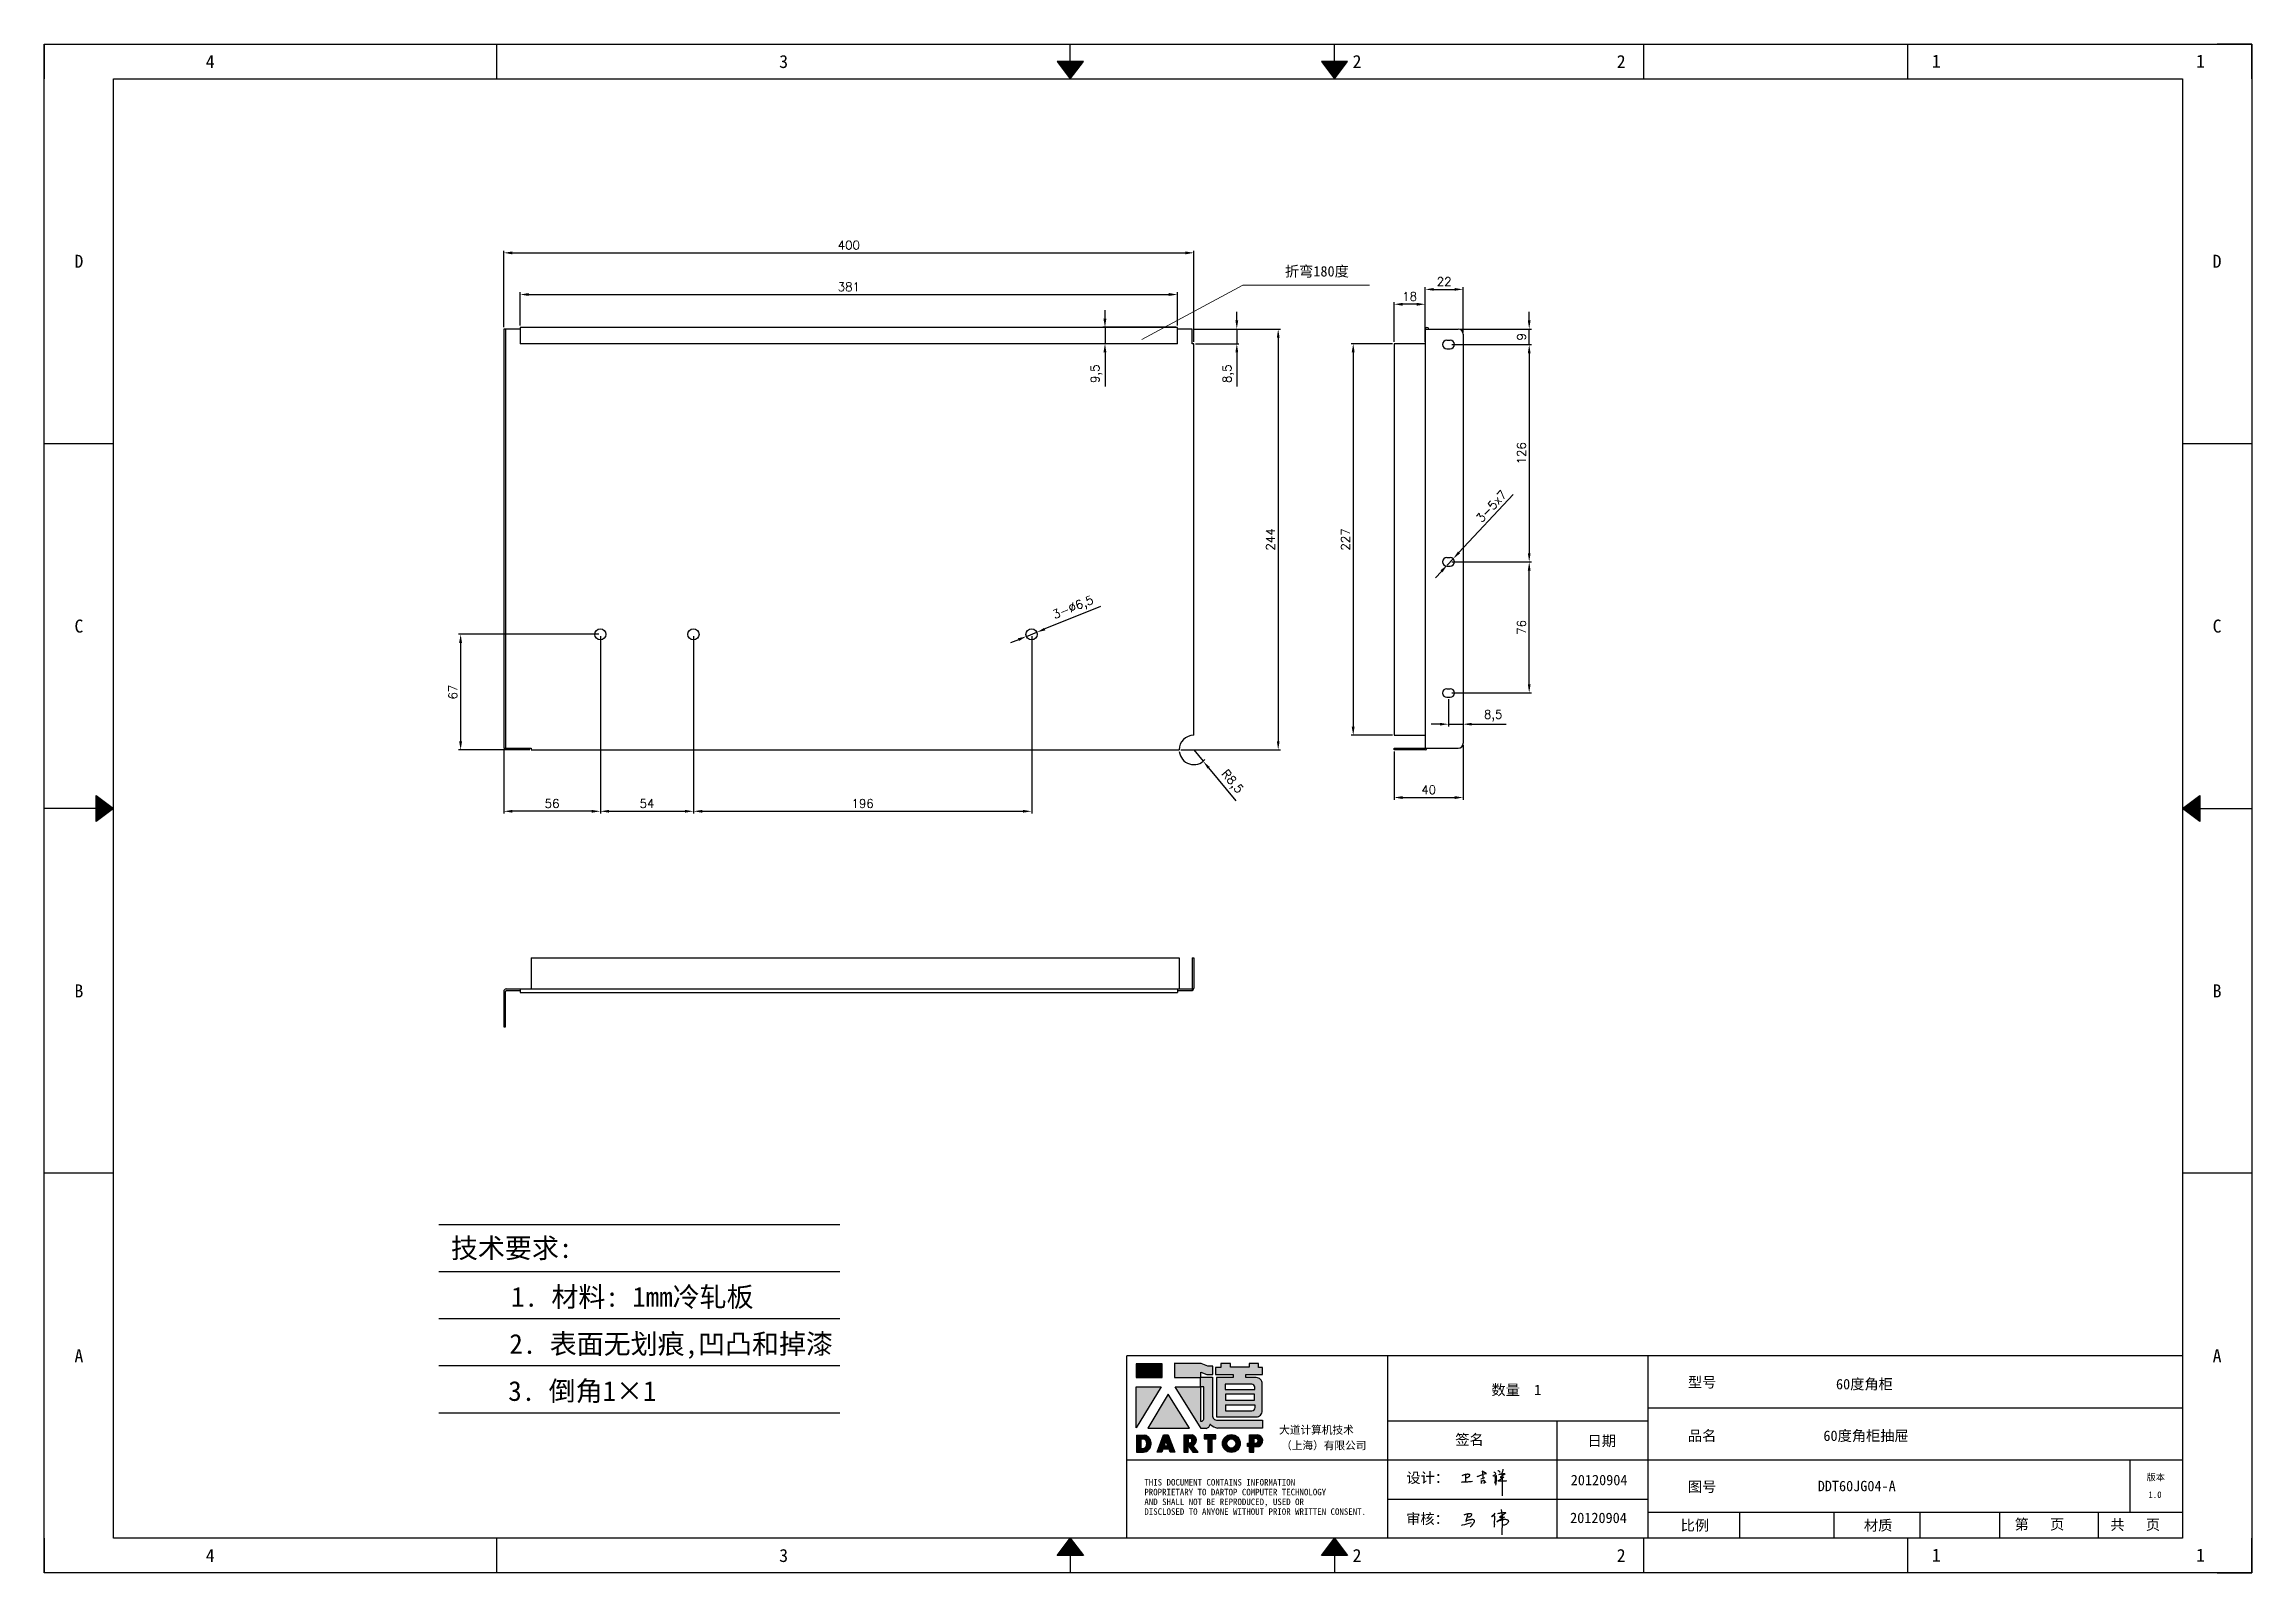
# Model space of a CAD drawing. Header units: millimetres. Extents: x -43476 to -13830, y -16942 to 55335.
# Drawn here: x -26459 to -25179, y 33337 to 34223 of the extents above; entities that cross this region are included whole.
import ezdxf
from ezdxf.enums import TextEntityAlignment as Align

# ---------------------------------------------------------------- set-up
doc = ezdxf.new("R2010")
doc.units = ezdxf.units.MM
doc.linetypes.add('DOT', pattern=[0.25, 0, -0.25])
doc.layers.add('4', color=7, linetype='Continuous')
doc.layers.add('print', color=30, linetype='Continuous')
doc.layers.add('dim', color=2, linetype='Continuous', lineweight=9)
doc.styles.add('Dartop', font='')
doc.styles.add('HZ', font='')
doc.styles.add('hzHT', font='simhei.ttf')
doc.styles.get("Standard").update_dxf_attribs({"font": 'txt', "bigfont": 'gbcbig.shx'})
doc.styles.get('Dartop').set_extended_font_data('FangSong_GB2312')
doc.styles.get('HZ').set_extended_font_data('SimSun')
doc.dimstyles.new('small', dxfattribs={"dimtxt": 5, "dimasz": 5, "dimexe": 1.25, "dimexo": 1, "dimgap": 2, "dimtad": 1, "dimtxsty": 'Standard', "dimcen": 2.5, "dimadec": 0, "dimazin": 0, "dimtfac": 1, "dimtmove": 0, "dimatfit": 3, "dimfxl": 0, "dimarcsym": 0})

msp = doc.modelspace()

# ---------------------------------------------------------------- texts
at = {"color": 0}
for s, height, style, p in [('4', 7.554, 'Dartop', (-26362.871, 34212.814)), ('3', 7.554, 'Dartop', (-26030.495, 34212.814)), ('2', 7.554, 'Dartop', (-25698.119, 34212.814)), ('2', 7.554, 'Dartop', (-25544.988, 34212.814)), ('1', 7.554, 'Dartop', (-25362.299, 34213.054)), ('1', 7.554, 'Dartop', (-25209.169, 34213.054)), ('D', 7.554, 'Dartop', (-26438.996, 34096.986)), ('折弯180度', 6.0432, 'hzHT', (-25721.389, 34091.203)), ('D', 7.554, 'Dartop', (-25199.554, 34096.986)), ('C', 7.554, 'Dartop', (-26438.996, 33885.474)), ('C', 7.554, 'Dartop', (-25199.554, 33885.474)), ('B', 7.554, 'Dartop', (-26438.996, 33673.961)), ('B', 7.554, 'Dartop', (-25199.554, 33673.961)), ('A', 7.554, 'Dartop', (-26438.996, 33462.449)), ('A', 7.554, 'Dartop', (-25199.554, 33462.449)), ('数量  1', 6.0432, 'hzHT', (-25605.765, 33442.64)), ('型号', 6.0432, 'hzHT', (-25498.059, 33447.077)), ('60度角柜', 6.0432, 'hzHT', (-25403.994, 33445.98)), ('签名', 6.0432, 'hzHT', (-25632.911, 33413.84)), ('日期', 6.0432, 'hzHT', (-25556.23, 33413.096)), ('品名', 6.0432, 'hzHT', (-25498.059, 33416.054)), ('60度角柜抽屉', 6.0432, 'hzHT', (-25403.043, 33416.054)), ('20120904', 6.0432, 'hzHT', (-25557.781, 33390.377)), ('图号', 6.0432, 'hzHT', (-25498.059, 33386.515)), ('DDT60JG04-A', 6.04321, 'hzHT', (-25408.442, 33386.91)), ('版本', 3.777, 'hzHT', (-25235.097, 33391.99)), ('1.0', 3.777, 'Dartop', (-25235.551, 33381.896)), ('20120904', 6.0432, 'hzHT', (-25558.141, 33368.449)), ('比例', 6.0432, 'hzHT', (-25502.273, 33364.09)), ('材质', 6.0432, 'hzHT', (-25396.023, 33364.09)), ('第   页', 6.0432, 'hzHT', (-25302.539, 33364.716)), ('共   页', 6.0432, 'hzHT', (-25247.027, 33364.496)), ('4', 7.554, 'Dartop', (-26362.871, 33346.621)), ('3', 7.554, 'Dartop', (-26030.495, 33346.621)), ('2', 7.554, 'Dartop', (-25698.119, 33346.621)), ('2', 7.554, 'Dartop', (-25544.988, 33346.621)), ('1', 7.554, 'Dartop', (-25362.299, 33346.86)), ('1', 7.554, 'Dartop', (-25209.169, 33346.86))]:
    msp.add_text(s, height=height, dxfattribs=dict(at, style=style)).set_placement(p, align=Align.MIDDLE_CENTER)
at = {"style": 'HZ'}
for s, p in [('技术要求:', (-26188.152, 33524.836)), ('     1. 材料: 1mm冷轧板     ', (-26118.219, 33496.592)), ('2. 表面无划痕,凹凸和掉漆', (-26095.689, 33469.292)), ('3. 倒角1×1         ', (-26112.061, 33441.992))]:
    msp.add_text(s, height=11.466, dxfattribs=at).set_placement(p, align=Align.MIDDLE_CENTER)
at = {"color": 0, "style": 'hzHT'}
for s, height, p in [('THIS DOCUMENT CONTAINS INFORMATION', 3.777, (-25821.376, 33387.174)), ('设计：', 6.0432, (-25669.52, 33388.662)), ('AND SHALL NOT BE REPRODUCED, USED OR', 3.777, (-25821.376, 33375.843)), ('PROPRIETARY TO DARTOP COMPUTER TECHNOLOGY', 3.777, (-25821.376, 33381.508)), ('DISCLOSED TO ANYONE WITHOUT PRIOR WRITTEN CONSENT.', 3.777, (-25821.376, 33370.177)), ('审核：', 6.0432, (-25669.61, 33364.864))]:
    msp.add_text(s, height=height, dxfattribs=at).set_placement(p)
at = {"layer": '4', "color": 0, "style": 'hzHT'}
for s, p in [('大道计算机技术', (-25743.257, 33417.174)), ('（上海）有限公司', (-25742.116, 33408.14))]:
    msp.add_text(s, height=4.5324, dxfattribs=at).set_placement(p)

# ---------------------------------------------------------------- blocks, each defined once
blk = doc.blocks.new('*U5')
at = {"color": 254, "linetype": 'Continuous', "extrusion": (0, 0, -1)}
for points in [[(-17, 0.333), (-16.812, 0.25), (-17, 0.5)], [(-17, 0.333), (-17.188, 0.25), (-16.812, 0.25)], [(-17, 0.333), (-17, 0.5), (-17.188, 0.25)]]:
    blk.add_solid(points, dxfattribs=at)
blk = doc.blocks.new('*U4')
at = {"color": 254, "linetype": 'Continuous', "extrusion": (0, 0, -1)}
for points in [[(-33.167, 11), (-33, 11), (-33.25, 11.188)], [(-33.167, 11), (-33.25, 11.188), (-33.25, 10.812)], [(-33.167, 11), (-33.25, 10.812), (-33, 11)]]:
    blk.add_solid(points, dxfattribs=at)
blk = doc.blocks.new('*U6')
at = {"color": 254, "linetype": 'Continuous'}
for points in [[(17, 21.667), (17.188, 21.75), (16.812, 21.75)], [(17, 21.667), (16.812, 21.75), (17, 21.5)], [(17, 21.667), (17, 21.5), (17.188, 21.75)]]:
    blk.add_solid(points, dxfattribs=at)
blk = doc.blocks.new('*U3')
at = {"color": 254, "linetype": 'Continuous', "extrusion": (0, 0, -1)}
for points in [[(-0.833, 11), (-0.75, 10.812), (-0.75, 11.188)], [(-0.833, 11), (-0.75, 11.188), (-1, 11)], [(-0.833, 11), (-1, 11), (-0.75, 10.812)]]:
    blk.add_solid(points, dxfattribs=at)
blk = doc.blocks.new('dadao')
for p, q in [((48, 19.2), (44.9, 10.4)), ((44.9, 10.4), (51.2, 10.4)), ((51.2, 10.4), (48, 19.2))]:
    blk.add_line(p, q)
for points in [[(41.8, 121.6), (41.8, 143.7), (-0.4, 143.7), (-0.4, 121.6), (41.8, 121.6)], [(104.8, 122), (104.8, 130.3), (114.1, 126.3), (124.2, 126.3), (124.2, 139.6), (115.9, 139.6), (105.1, 143.9), (61.5, 143.9)], [(61.7, 144), (61.7, 121.3), (103.9, 121.3)], [(113.4, 38.7), (105.1, 38.7), (63, 106.5), (103.9, 106.5), (103.9, 120.9), (103.9, 121.3)], [(109.7, 53.6), (109.7, 106.2), (104.3, 106.2), (104.3, 50.4), (106.6, 50.4)], [(144.6, 94.4), (144.6, 84.8), (192, 84.8), (192, 94.1), (144.9, 94.1)], [(120.2, 45), (119.5, 45), (119.5, 44.6)], [(0, 28), (0, 0), (11.8, 0)], [(0.1, 28), (14, 28)], [(7.1, 21.8), (7.1, 6.1), (12, 6.1)], [(7.1, 21.8), (11.4, 21.8)], [(76.8, 28.2), (76.8, 0), (84.1, 0), (84.1, 11.1), (91.6, -0.1), (100.3, -0.1), (91.7, 11.1)], [(76.8, 28.2), (90.6, 28.2)], [(84, 22.7), (84, 15.3), (87.2, 15.3)], [(84, 22.7), (87.3, 22.7)], [(183.7, 0), (183.7, 9.6), (180.6, 9.6), (180.6, 14.9), (183.8, 14.9), (183.8, 28.1), (196.1, 28.1), (196.5, 28.1)], [(183.7, 0), (190.9, 0), (190.9, 9.6), (198.8, 9.6)], [(194.9, 22.3), (190.8, 22.3), (190.8, 15), (194.4, 15)]]:
    blk.add_lwpolyline(points)
blk.add_lwpolyline([(137.1, 144.2), (137.1, 137.9), (128.3, 137.9), (128.3, 126.5), (157.3, 126.5), (157.3, 121.5), (130.3, 121.5), (130.3, 57.5), (194.4, 57.5, 0.414214), (204.4, 67.5), (204.4, 111.3, 0.414214), (194.4, 121.3), (177.5, 121.3), (177.5, 126.3), (204.7, 126.3), (204.7, 137.7), (198.2, 137.7), (198.2, 143.9), (183.3, 143.9), (183.3, 138), (153, 138), (153, 144.2), (137.1, 144.2)], format="xyb", close=True)
for points in [[(104.8, 122), (123.4, 122), (123.4, 60, 0.414214), (131.4, 52), (204.8, 52), (204.8, 39.1), (131.7, 39.1)], [(144.3, 110.8), (144.3, 101.8), (192.3, 101.8), (192.3, 105.5, 0.414214), (187.3, 110.5), (144.3, 110.5)], [(144.6, 77), (144.6, 67.5), (187.6, 67.5, 0.414214), (192.6, 72.5), (192.6, 76.4), (144.6, 76.4)]]:
    blk.add_lwpolyline(points, format="xyb")
for points in [[(-0.3, 106.2), (40.4, 106.2), (-0.3, 39.7), (-0.3, 106.2)], [(51.7, 94.1), (18.4, 39.3), (86.2, 39.3)], [(43.8, 28.2), (51.8, 28.2), (62.6, -0.1), (55, -0.1), (53.2, 5), (42.9, 5), (41.1, 0), (33.6, 0)], [(110, 28.1), (110, 21.9), (116, 21.9), (116, -0.1), (123.2, -0.1), (123.2, 22), (129.2, 22), (129.2, 28.1), (110, 28.1)]]:
    blk.add_lwpolyline(points, close=True)
for radius in [14.5, 7.44]:
    blk.add_circle((154.2, 14.2), radius)
for centre, radius, start, end in [((99.2, 60.7), 12.6, 305.6399, 325.969), ((111.6, 46.7), 8.19, 282.9811, 347.6627), ((136, 61.7), 22.9, 226.7358, 259.3209), ((8.5, 13.9), 8.49, 294.2143, 69.7177), ((9.6, 14.2), 14.4, 278.6604, 72.3203), ((86.4, 19), 3.8, 282.527, 76.7196), ((88.6, 19.4), 8.95, 290.6073, 77.2124), ((193.7, 18.7), 3.8, 280.9891, 72.5513), ((195.7, 18.6), 9.51, 288.8959, 85.2442)]:
    blk.add_arc(centre, radius, start, end)
blk = doc.blocks.new('h')
for p, q in [((20768.1, -2360.9), (20773, -2359.1)), ((20769.5, -2366.9), (20769.8, -2370.6)), ((20769.8, -2370.6), (20770.9, -2378)), ((20770.9, -2378), (20771.5, -2370.6)), ((20772.4, -2369.3), (20774.9, -2367.8)), ((20773, -2359.1), (20784.1, -2355.2)), ((20773.3, -2331.8), (20775.3, -2338.7)), ((20789.1, -2340.9), (20773.5, -2331.9)), ((20775.3, -2338.7), (20775.6, -2351.2)), ((20775.6, -2351.2), (20775.5, -2357.3)), ((20782.2, -2369.2), (20780, -2377.1)), ((20780, -2377.1), (20788.3, -2371.3)), ((20780.1, -2366.4), (20780.8, -2366.4)), ((20781.9, -2367.4), (20782.2, -2369.2)), ((20845.7, -2343.5), (20848.4, -2353)), ((20848.9, -2370.3), (20847.9, -2424)), ((20848.4, -2353), (20848.9, -2370.3))]:
    blk.add_line(p, q)
for points in [[(20696.6, -2372.4, 0.002073), (20710.6, -2371.9, 0.016137), (20719.6, -2371.3, 0.008314), (20736.9, -2369.3)], [(20699.1, -2348.2, -0.029745), (20704.6, -2345.4, -0.046842), (20708.4, -2344.2, -0.00919), (20714.3, -2343, -0.018517), (20717.2, -2342.5, -0.037841), (20720.3, -2342.4, -0.039541), (20723.2, -2342.8, -0.149785), (20726, -2344.3, -0.204935), (20726.9, -2346.6, -0.074872), (20726.5, -2348.3, -0.061615), (20725.6, -2350.3, -0.034204), (20723.8, -2352.6, -0.045776), (20722.3, -2354.1, -0.054985), (20720.4, -2355.3, -0.036348), (20717.3, -2356.5, -0.067752), (20715.7, -2356.8, -0.043553), (20713.2, -2356.7)], [(20755, -2351.9, -0.024077), (20759.9, -2350.1, -0.013147), (20768.7, -2346.5, -0.00522), (20775.4, -2344.1, -0.018517), (20777.3, -2343.4, -0.008274), (20786.3, -2341, -0.039541), (20788.3, -2340.8, -0.079216), (20789.4, -2341, -0.204935)], [(20813.5, -2350.1, 0.007348), (20815.9, -2348.7, 0.008421), (20818, -2347.3, 0.009459), (20819.7, -2346.2, -0.016325), (20820.7, -2345.5, -0.173771), (20821.8, -2345.3, -0.085159), (20823.9, -2346, -0.125883), (20826, -2347.9, -0.160659), (20826.6, -2350.1, -0.010447), (20826.5, -2352.3, -0.008247), (20826.2, -2355.1, -0.002698), (20825.3, -2374, 0.001562), (20823.9, -2383.7, 0.016137)], [(20816.8, -2335, -0.053561), (20819.6, -2336.1, -0.075272), (20821.3, -2337.3, -0.005295), (20822.5, -2338.5, -0.009337), (20823.1, -2339.1, -0.026146), (20823.7, -2339.8, -0.016644), (20824.5, -2340.9)], [(20832.1, -2329.2, -0.053561), (20834.9, -2330.3, -0.075272), (20836.7, -2331.5, -0.005295), (20837.8, -2332.6, -0.009337), (20838.5, -2333.3, -0.026146), (20839, -2334, -0.016644), (20839.8, -2335.1)], [(20836, -2343.7, -0.02797), (20842.1, -2342.6, -0.048868), (20845.6, -2342.2, -0.00919), (20851.1, -2341.4, -0.018517), (20853.9, -2341.1, -0.037841), (20856.7, -2341.2, -0.039541), (20859.4, -2341.6, -0.018282), (20840.6, -2354.7, -0.000937)], [(20847.6, -2340.2, 0.021784), (20849.6, -2335.9, 0.028296), (20850.8, -2332.4, 0.008136), (20851.9, -2328.2, 0.028913), (20852.2, -2327, 0.08193), (20852.1, -2325.9, 0.075058), (20851.7, -2324.7, 0.275043)]]:
    blk.add_lwpolyline(points, format="xyb")
for points in [[(20711.3, -2343.5), (20711.3, -2343.5), (20711.5, -2355.8), (20710.7, -2368), (20710.6, -2371.9)], [(20821.5, -2350.6), (20822.4, -2359.2), (20822.2, -2364.9), (20821.7, -2369), (20821.3, -2376.3), (20823.6, -2368.5), (20827.2, -2366.3), (20829.5, -2366.3)], [(20840.6, -2354.7), (20850, -2354.7), (20855, -2354.3), (20845.9, -2361.1), (20840.5, -2364), (20833, -2367.5), (20863.2, -2367.4), (20865.9, -2367.3)]]:
    blk.add_lwpolyline(points)
for centre, radius, start, end in [((20773.7, -2371.2), 2.3, 121.9907, 163.60158), ((20787.5, -2406), 40.3, 100.61827, 108.24823), ((20780.8, -2367.6), 1.15, 9.4675, 90)]:
    blk.add_arc(centre, radius, start, end)
blk = doc.blocks.new('*D84')
at = {"layer": 'Defpoints', "color": 0, "transparency": 16777216}
for p in [(-25792.7, 34101.9), (-26192.7, 34057.7), (-25792.7, 34049.2)]:
    blk.add_point(p, dxfattribs=at)
at = {"layer": 'dim', "color": 0, "lineweight": -2, "transparency": 16777216}
for p, q in [((-26192.7, 34058.7), (-26192.7, 34103.1)), ((-26187.7, 34101.9), (-25797.7, 34101.9)), ((-25792.7, 34050.2), (-25792.7, 34103.1))]:
    blk.add_line(p, q, dxfattribs=at)
at = {"layer": 'dim', "color": 0, "transparency": 16777216}
for points in [[(-26187.7, 34102.7), (-26187.7, 34101), (-26192.7, 34101.9)], [(-25797.7, 34102.7), (-25797.7, 34101), (-25792.7, 34101.9)]]:
    blk.add_solid(points, dxfattribs=at)
at = {"layer": 'dim', "color": 0, "transparency": 16777216, "insert": (-25992.7, 34106.4), "char_height": 5, "attachment_point": 5}
blk.add_mtext('400', dxfattribs=at)
blk = doc.blocks.new('*D85')
at = {"layer": 'Defpoints', "color": 0, "transparency": 16777216}
for p in [(-25802.2, 34077.7), (-26183.2, 34058.7), (-25802.2, 34058.7)]:
    blk.add_point(p, dxfattribs=at)
at = {"layer": 'dim', "color": 0, "lineweight": -2, "transparency": 16777216}
for p, q in [((-26183.2, 34059.7), (-26183.2, 34079)), ((-26178.2, 34077.7), (-25807.2, 34077.7)), ((-25802.2, 34059.7), (-25802.2, 34079))]:
    blk.add_line(p, q, dxfattribs=at)
at = {"layer": 'dim', "color": 0, "transparency": 16777216}
for points in [[(-26178.2, 34078.6), (-26178.2, 34076.9), (-26183.2, 34077.7)], [(-25807.2, 34078.6), (-25807.2, 34076.9), (-25802.2, 34077.7)]]:
    blk.add_solid(points, dxfattribs=at)
at = {"layer": 'dim', "color": 0, "transparency": 16777216, "insert": (-25992.7, 34082.2), "char_height": 5, "attachment_point": 5}
blk.add_mtext('381', dxfattribs=at)
blk = doc.blocks.new('*D86')
at = {"layer": 'Defpoints', "color": 0, "transparency": 16777216}
for p in [(-25802.2, 34058.7), (-25844.2, 34049.2), (-25802.2, 34049.2)]:
    blk.add_point(p, dxfattribs=at)
at = {"layer": 'dim', "color": 0, "lineweight": -2, "transparency": 16777216}
for p, q in [((-25844.2, 34063.7), (-25844.2, 34068.7)), ((-25803.2, 34058.7), (-25845.5, 34058.7)), ((-25844.2, 34058.7), (-25844.2, 34049.2)), ((-25803.2, 34049.2), (-25845.5, 34049.2)), ((-25844.2, 34044.2), (-25844.2, 34024.3))]:
    blk.add_line(p, q, dxfattribs=at)
at = {"layer": 'dim', "color": 0, "transparency": 16777216}
for points in [[(-25845.1, 34063.7), (-25843.4, 34063.7), (-25844.2, 34058.7)], [(-25845.1, 34044.2), (-25843.4, 34044.2), (-25844.2, 34049.2)]]:
    blk.add_solid(points, dxfattribs=at)
at = {"layer": 'dim', "color": 0, "transparency": 16777216, "insert": (-25849.2, 34031.8), "char_height": 5, "attachment_point": 5, "rotation": 90}
blk.add_mtext('9,5', dxfattribs=at)
blk = doc.blocks.new('*D87')
at = {"layer": 'Defpoints', "color": 0, "transparency": 16777216}
for p in [(-25793.7, 34057.7), (-25801.2, 33813.7), (-25743.8, 33813.7)]:
    blk.add_point(p, dxfattribs=at)
at = {"layer": 'dim', "color": 0, "lineweight": -2, "transparency": 16777216}
for p, q in [((-25792.7, 34057.7), (-25742.5, 34057.7)), ((-25743.8, 34052.7), (-25743.8, 33818.7)), ((-25800.2, 33813.7), (-25742.5, 33813.7))]:
    blk.add_line(p, q, dxfattribs=at)
at = {"layer": 'dim', "color": 0, "transparency": 16777216}
for points in [[(-25744.6, 34052.7), (-25743, 34052.7), (-25743.8, 34057.7)], [(-25744.6, 33818.7), (-25743, 33818.7), (-25743.8, 33813.7)]]:
    blk.add_solid(points, dxfattribs=at)
at = {"layer": 'dim', "color": 0, "transparency": 16777216, "insert": (-25748.3, 33935.7), "char_height": 5, "attachment_point": 5, "rotation": 90}
blk.add_mtext('244', dxfattribs=at)
blk = doc.blocks.new('*D88')
at = {"layer": 'Defpoints', "color": 0, "transparency": 16777216}
for p in [(-25793.7, 34057.7), (-25792.7, 34049.2), (-25767.8, 34049.2)]:
    blk.add_point(p, dxfattribs=at)
at = {"layer": 'dim', "color": 0, "lineweight": -2, "transparency": 16777216}
for p, q in [((-25767.8, 34062.7), (-25767.8, 34067.7)), ((-25792.7, 34057.7), (-25766.6, 34057.7)), ((-25767.8, 34057.7), (-25767.8, 34049.2)), ((-25791.7, 34049.2), (-25766.6, 34049.2)), ((-25767.8, 34044.2), (-25767.8, 34024.3))]:
    blk.add_line(p, q, dxfattribs=at)
at = {"layer": 'dim', "color": 0, "transparency": 16777216}
for points in [[(-25768.6, 34062.7), (-25767, 34062.7), (-25767.8, 34057.7)], [(-25768.6, 34044.2), (-25767, 34044.2), (-25767.8, 34049.2)]]:
    blk.add_solid(points, dxfattribs=at)
at = {"layer": 'dim', "color": 0, "transparency": 16777216, "insert": (-25772.7, 34031.8), "char_height": 5, "attachment_point": 5, "rotation": 90}
blk.add_mtext('8,5', dxfattribs=at)
blk = doc.blocks.new('*D89')
at = {"layer": 'Defpoints', "color": 0, "transparency": 16777216}
for p in [(-25676.6, 34049.2), (-25700.3, 33822.2), (-25676.6, 33822.2)]:
    blk.add_point(p, dxfattribs=at)
at = {"layer": 'dim', "color": 0, "lineweight": -2, "transparency": 16777216}
for p, q in [((-25677.6, 34049.2), (-25701.6, 34049.2)), ((-25700.3, 34044.2), (-25700.3, 33827.2)), ((-25677.6, 33822.2), (-25701.6, 33822.2))]:
    blk.add_line(p, q, dxfattribs=at)
at = {"layer": 'dim', "color": 0, "transparency": 16777216}
for points in [[(-25701.2, 34044.2), (-25699.5, 34044.2), (-25700.3, 34049.2)], [(-25701.2, 33827.2), (-25699.5, 33827.2), (-25700.3, 33822.2)]]:
    blk.add_solid(points, dxfattribs=at)
at = {"layer": 'dim', "color": 0, "transparency": 16777216, "insert": (-25704.8, 33935.7), "char_height": 5, "attachment_point": 5, "rotation": 90}
blk.add_mtext('227', dxfattribs=at)
blk = doc.blocks.new('*D90')
at = {"layer": 'Defpoints', "color": 0, "transparency": 16777216}
for p in [(-25792.7, 33813.7), (-25787.3, 33807.1)]:
    blk.add_point(p, dxfattribs=at)
at = {"layer": 'dim', "color": 0, "lineweight": -2, "transparency": 16777216}
for p, q in [((-25792.7, 33813.7), (-25787.3, 33807.1)), ((-25768.2, 33784.2), (-25784.1, 33803.3))]:
    blk.add_line(p, q, dxfattribs=at)
blk.add_arc((-25792.7, 33813.7), 8.5, 186.7407, 318.2449, dxfattribs=at)
at = {"layer": 'dim', "color": 0, "transparency": 16777216}
blk.add_solid([(-25783.5, 33803.8), (-25784.7, 33802.8), (-25787.3, 33807.1)], dxfattribs=at)
at = {"layer": 'dim', "color": 0, "transparency": 16777216, "insert": (-25770.8, 33795), "char_height": 5, "attachment_point": 5, "rotation": 309.8191}
blk.add_mtext('R8,5', dxfattribs=at)
blk = doc.blocks.new('*D91')
at = {"layer": 'Defpoints', "color": 0, "transparency": 16777216}
for p in [(-25636.6, 34080.7), (-25658.6, 34057.7), (-25636.6, 34054.7)]:
    blk.add_point(p, dxfattribs=at)
at = {"layer": 'dim', "color": 0, "lineweight": -2, "transparency": 16777216}
for p, q in [((-25658.6, 34058.7), (-25658.6, 34081.9)), ((-25653.6, 34080.7), (-25641.6, 34080.7)), ((-25636.6, 34055.7), (-25636.6, 34081.9))]:
    blk.add_line(p, q, dxfattribs=at)
at = {"layer": 'dim', "color": 0, "transparency": 16777216}
for points in [[(-25653.6, 34081.5), (-25653.6, 34079.9), (-25658.6, 34080.7)], [(-25641.6, 34081.5), (-25641.6, 34079.9), (-25636.6, 34080.7)]]:
    blk.add_solid(points, dxfattribs=at)
at = {"layer": 'dim', "color": 0, "transparency": 16777216, "insert": (-25647.6, 34085.2), "char_height": 5, "attachment_point": 5}
blk.add_mtext('22', dxfattribs=at)
blk = doc.blocks.new('*D92')
at = {"layer": 'Defpoints', "color": 0, "transparency": 16777216}
for p in [(-25676.6, 34072.1), (-25676.6, 34049.2), (-25658.6, 34049.2)]:
    blk.add_point(p, dxfattribs=at)
at = {"layer": 'dim', "color": 0, "lineweight": -2, "transparency": 16777216}
for p, q in [((-25676.6, 34050.2), (-25676.6, 34073.3)), ((-25663.6, 34072.1), (-25671.6, 34072.1)), ((-25658.6, 34050.2), (-25658.6, 34073.3))]:
    blk.add_line(p, q, dxfattribs=at)
at = {"layer": 'dim', "color": 0, "transparency": 16777216}
for points in [[(-25671.6, 34072.9), (-25671.6, 34071.2), (-25676.6, 34072.1)], [(-25663.6, 34072.9), (-25663.6, 34071.2), (-25658.6, 34072.1)]]:
    blk.add_solid(points, dxfattribs=at)
at = {"layer": 'dim', "color": 0, "transparency": 16777216, "insert": (-25667.6, 34076.6), "char_height": 5, "attachment_point": 5}
blk.add_mtext('18', dxfattribs=at)
blk = doc.blocks.new('*D93')
at = {"layer": 'Defpoints', "color": 0, "transparency": 16777216}
for p in [(-25676.6, 33813.7), (-25636.6, 33817.7), (-25636.6, 33786.1)]:
    blk.add_point(p, dxfattribs=at)
at = {"layer": 'dim', "color": 0, "lineweight": -2, "transparency": 16777216}
for p, q in [((-25676.6, 33812.7), (-25676.6, 33784.8)), ((-25636.6, 33816.7), (-25636.6, 33784.8)), ((-25671.6, 33786.1), (-25641.6, 33786.1))]:
    blk.add_line(p, q, dxfattribs=at)
at = {"layer": 'dim', "color": 0, "transparency": 16777216}
for points in [[(-25671.6, 33786.9), (-25671.6, 33785.2), (-25676.6, 33786.1)], [(-25641.6, 33786.9), (-25641.6, 33785.2), (-25636.6, 33786.1)]]:
    blk.add_solid(points, dxfattribs=at)
at = {"layer": 'dim', "color": 0, "transparency": 16777216, "insert": (-25656.6, 33790.6), "char_height": 5, "attachment_point": 5}
blk.add_mtext('40', dxfattribs=at)
blk = doc.blocks.new('*D94')
at = {"layer": 'Defpoints', "color": 0, "transparency": 16777216}
for p in [(-26136.7, 33880.7), (-26192.7, 33814.7), (-26192.7, 33778.1)]:
    blk.add_point(p, dxfattribs=at)
at = {"layer": 'dim', "color": 0, "lineweight": -2, "transparency": 16777216}
for p, q in [((-26136.7, 33879.7), (-26136.7, 33776.8)), ((-26192.7, 33813.7), (-26192.7, 33776.8)), ((-26141.7, 33778.1), (-26187.7, 33778.1))]:
    blk.add_line(p, q, dxfattribs=at)
at = {"layer": 'dim', "color": 0, "transparency": 16777216}
for points in [[(-26187.7, 33778.9), (-26187.7, 33777.3), (-26192.7, 33778.1)], [(-26141.7, 33778.9), (-26141.7, 33777.3), (-26136.7, 33778.1)]]:
    blk.add_solid(points, dxfattribs=at)
at = {"layer": 'dim', "color": 0, "transparency": 16777216, "insert": (-26164.7, 33782.6), "char_height": 5, "attachment_point": 5}
blk.add_mtext('56', dxfattribs=at)
blk = doc.blocks.new('*D95')
at = {"layer": 'Defpoints', "color": 0, "transparency": 16777216}
for p in [(-26136.7, 33880.7), (-26082.7, 33880.7), (-26082.7, 33778.1)]:
    blk.add_point(p, dxfattribs=at)
at = {"layer": 'dim', "color": 0, "lineweight": -2, "transparency": 16777216}
for p, q in [((-26136.7, 33879.7), (-26136.7, 33776.8)), ((-26082.7, 33879.7), (-26082.7, 33776.8)), ((-26131.7, 33778.1), (-26087.7, 33778.1))]:
    blk.add_line(p, q, dxfattribs=at)
at = {"layer": 'dim', "color": 0, "transparency": 16777216}
for points in [[(-26131.7, 33778.9), (-26131.7, 33777.3), (-26136.7, 33778.1)], [(-26087.7, 33778.9), (-26087.7, 33777.3), (-26082.7, 33778.1)]]:
    blk.add_solid(points, dxfattribs=at)
at = {"layer": 'dim', "color": 0, "transparency": 16777216, "insert": (-26109.7, 33782.6), "char_height": 5, "attachment_point": 5}
blk.add_mtext('54', dxfattribs=at)
blk = doc.blocks.new('*D96')
at = {"layer": 'Defpoints', "color": 0, "transparency": 16777216}
for p in [(-26082.7, 33880.7), (-25886.7, 33880.7), (-25886.7, 33778.1)]:
    blk.add_point(p, dxfattribs=at)
at = {"layer": 'dim', "color": 0, "lineweight": -2, "transparency": 16777216}
for p, q in [((-26082.7, 33879.7), (-26082.7, 33776.8)), ((-25886.7, 33879.7), (-25886.7, 33776.8)), ((-26077.7, 33778.1), (-25891.7, 33778.1))]:
    blk.add_line(p, q, dxfattribs=at)
at = {"layer": 'dim', "color": 0, "transparency": 16777216}
for points in [[(-26077.7, 33778.9), (-26077.7, 33777.3), (-26082.7, 33778.1)], [(-25891.7, 33778.9), (-25891.7, 33777.3), (-25886.7, 33778.1)]]:
    blk.add_solid(points, dxfattribs=at)
at = {"layer": 'dim', "color": 0, "transparency": 16777216, "insert": (-25984.7, 33782.6), "char_height": 5, "attachment_point": 5}
blk.add_mtext('196', dxfattribs=at)
blk = doc.blocks.new('*D97')
at = {"layer": 'Defpoints', "color": 0, "transparency": 16777216}
for p in [(-26217.7, 33880.7), (-26136.7, 33880.7), (-26176.7, 33813.7)]:
    blk.add_point(p, dxfattribs=at)
at = {"layer": 'dim', "color": 0, "lineweight": -2, "transparency": 16777216}
for p, q in [((-26137.7, 33880.7), (-26219, 33880.7)), ((-26217.7, 33818.7), (-26217.7, 33875.7)), ((-26177.7, 33813.7), (-26219, 33813.7))]:
    blk.add_line(p, q, dxfattribs=at)
at = {"layer": 'dim', "color": 0, "transparency": 16777216}
for points in [[(-26218.6, 33875.7), (-26216.9, 33875.7), (-26217.7, 33880.7)], [(-26218.6, 33818.7), (-26216.9, 33818.7), (-26217.7, 33813.7)]]:
    blk.add_solid(points, dxfattribs=at)
at = {"layer": 'dim', "color": 0, "transparency": 16777216, "insert": (-26222.2, 33847.2), "char_height": 5, "attachment_point": 5, "rotation": 90}
blk.add_mtext('67', dxfattribs=at)
blk = doc.blocks.new('*D98')
at = {"layer": 'Defpoints', "color": 0, "transparency": 16777216}
for p in [(-25639.6, 34057.7), (-25598.3, 34057.7), (-25644.1, 34048.7)]:
    blk.add_point(p, dxfattribs=at)
at = {"layer": 'dim', "color": 0, "lineweight": -2, "transparency": 16777216}
for p, q in [((-25598.3, 34062.7), (-25598.3, 34067.7)), ((-25638.6, 34057.7), (-25597, 34057.7)), ((-25598.3, 34048.7), (-25598.3, 34057.7)), ((-25643.1, 34048.7), (-25597, 34048.7)), ((-25598.3, 34043.7), (-25598.3, 34038.7))]:
    blk.add_line(p, q, dxfattribs=at)
at = {"layer": 'dim', "color": 0, "transparency": 16777216}
for points in [[(-25599.1, 34062.7), (-25597.5, 34062.7), (-25598.3, 34057.7)], [(-25599.1, 34043.7), (-25597.5, 34043.7), (-25598.3, 34048.7)]]:
    blk.add_solid(points, dxfattribs=at)
at = {"layer": 'dim', "color": 0, "transparency": 16777216, "insert": (-25602.8, 34053.2), "char_height": 5, "attachment_point": 5, "rotation": 90}
blk.add_mtext('9', dxfattribs=at)
blk = doc.blocks.new('*D99')
at = {"layer": 'Defpoints', "color": 0, "transparency": 16777216}
for p in [(-25644.1, 34048.7), (-25644.1, 33922.7), (-25598.3, 33922.7)]:
    blk.add_point(p, dxfattribs=at)
at = {"layer": 'dim', "color": 0, "lineweight": -2, "transparency": 16777216}
for p, q in [((-25643.1, 34048.7), (-25597, 34048.7)), ((-25598.3, 34043.7), (-25598.3, 33927.7)), ((-25643.1, 33922.7), (-25597, 33922.7))]:
    blk.add_line(p, q, dxfattribs=at)
at = {"layer": 'dim', "color": 0, "transparency": 16777216}
for points in [[(-25599.1, 34043.7), (-25597.5, 34043.7), (-25598.3, 34048.7)], [(-25599.1, 33927.7), (-25597.5, 33927.7), (-25598.3, 33922.7)]]:
    blk.add_solid(points, dxfattribs=at)
at = {"layer": 'dim', "color": 0, "transparency": 16777216, "insert": (-25602.8, 33985.7), "char_height": 5, "attachment_point": 5, "rotation": 90}
blk.add_mtext('126', dxfattribs=at)
blk = doc.blocks.new('*D100')
at = {"layer": 'Defpoints', "color": 0, "transparency": 16777216}
for p in [(-25644.1, 33922.7), (-25598.3, 33922.7), (-25644.1, 33846.7)]:
    blk.add_point(p, dxfattribs=at)
at = {"layer": 'dim', "color": 0, "lineweight": -2, "transparency": 16777216}
for p, q in [((-25643.1, 33922.7), (-25597, 33922.7)), ((-25598.3, 33851.7), (-25598.3, 33917.7)), ((-25643.1, 33846.7), (-25597, 33846.7))]:
    blk.add_line(p, q, dxfattribs=at)
at = {"layer": 'dim', "color": 0, "transparency": 16777216}
for points in [[(-25599.1, 33917.7), (-25597.5, 33917.7), (-25598.3, 33922.7)], [(-25599.1, 33851.7), (-25597.5, 33851.7), (-25598.3, 33846.7)]]:
    blk.add_solid(points, dxfattribs=at)
at = {"layer": 'dim', "color": 0, "transparency": 16777216, "insert": (-25602.8, 33884.7), "char_height": 5, "attachment_point": 5, "rotation": 90}
blk.add_mtext('76', dxfattribs=at)
blk = doc.blocks.new('*D101')
at = {"layer": 'Defpoints', "color": 0, "transparency": 16777216}
for p in [(-25645.1, 33844.2), (-25636.6, 33846.7), (-25636.6, 33828.6)]:
    blk.add_point(p, dxfattribs=at)
at = {"layer": 'dim', "color": 0, "lineweight": -2, "transparency": 16777216}
for p, q in [((-25645.1, 33843.2), (-25645.1, 33827.3)), ((-25636.6, 33845.7), (-25636.6, 33827.3)), ((-25650.1, 33828.6), (-25655.1, 33828.6)), ((-25645.1, 33828.6), (-25636.6, 33828.6)), ((-25631.6, 33828.6), (-25611.7, 33828.6))]:
    blk.add_line(p, q, dxfattribs=at)
at = {"layer": 'dim', "color": 0, "transparency": 16777216}
for points in [[(-25650.1, 33829.4), (-25650.1, 33827.8), (-25645.1, 33828.6)], [(-25631.6, 33829.4), (-25631.6, 33827.8), (-25636.6, 33828.6)]]:
    blk.add_solid(points, dxfattribs=at)
at = {"layer": 'dim', "color": 0, "transparency": 16777216, "insert": (-25619.2, 33833.5), "char_height": 5, "attachment_point": 5}
blk.add_mtext('8,5', dxfattribs=at)
blk = doc.blocks.new('*D102')
at = {"layer": 'Defpoints', "color": 0, "transparency": 16777216}
for p in [(-25645.8, 33920.8), (-25642.4, 33924.5)]:
    blk.add_point(p, dxfattribs=at)
at = {"layer": 'dim', "color": 0, "lineweight": -2, "transparency": 16777216}
for p, q in [((-25607.6, 33961.8), (-25639, 33928.2)), ((-25649.2, 33917.2), (-25652.6, 33913.5)), ((-25645.8, 33920.8), (-25642.4, 33924.5))]:
    blk.add_line(p, q, dxfattribs=at)
at = {"layer": 'dim', "color": 0, "transparency": 16777216}
for points in [[(-25639.6, 33928.7), (-25638.4, 33927.6), (-25642.4, 33924.5)], [(-25649.8, 33917.8), (-25648.6, 33916.6), (-25645.8, 33920.8)]]:
    blk.add_solid(points, dxfattribs=at)
at = {"layer": 'dim', "color": 0, "transparency": 16777216, "insert": (-25620.2, 33954.9), "char_height": 5, "attachment_point": 5, "rotation": 47.0699}
blk.add_mtext('3-5x7', dxfattribs=at)
blk = doc.blocks.new('*D129')
at = {"layer": 'Defpoints', "color": 0, "transparency": 16777216}
for p in [(-25889.8, 33879.5), (-25883.7, 33881.9)]:
    blk.add_point(p, dxfattribs=at)
at = {"layer": 'dim', "color": 0, "lineweight": -2, "transparency": 16777216}
for p, q in [((-25846.8, 33896.8), (-25879.1, 33883.8)), ((-25894.4, 33877.6), (-25899, 33875.7)), ((-25889.8, 33879.5), (-25883.7, 33881.9))]:
    blk.add_line(p, q, dxfattribs=at)
at = {"layer": 'dim', "color": 0, "transparency": 16777216}
for points in [[(-25894.7, 33878.4), (-25894.1, 33876.8), (-25889.8, 33879.5)], [(-25879.4, 33884.5), (-25878.8, 33883), (-25883.7, 33881.9)]]:
    blk.add_solid(points, dxfattribs=at)
at = {"layer": 'dim', "color": 0, "transparency": 16777216, "insert": (-25862.5, 33895.8), "char_height": 5, "attachment_point": 5, "rotation": 22.0063}
blk.add_mtext('3-∅6,5', dxfattribs=at)

# ---------------------------------------------------------------- dimensions: what is measured, and where the dimension line sits
at = {"layer": 'dim'}
for base, p1, p2, picture, middle in [((-25792.745, 34101.861), (-26192.745, 34057.678), (-25792.745, 34049.178), '*D84', (-25992.745, 34106.361)), ((-25802.245, 34077.73), (-26183.245, 34058.678), (-25802.245, 34058.678), '*D85', (-25992.745, 34082.23)), ((-25676.572, 34072.076), (-25658.572, 34049.178), (-25676.572, 34049.178), '*D92', (-25667.572, 34076.576)), ((-25636.572, 34080.692), (-25658.572, 34057.678), (-25636.572, 34054.678), '*D91', (-25647.572, 34085.192)), ((-26192.745, 33778.094), (-26136.745, 33880.678), (-26192.745, 33814.678), '*D94', (-26164.745, 33782.594)), ((-26082.745, 33778.094), (-26136.745, 33880.678), (-26082.745, 33880.678), '*D95', (-26109.745, 33782.594)), ((-25886.745, 33778.094), (-26082.745, 33880.678), (-25886.745, 33880.678), '*D96', (-25984.745, 33782.594)), ((-25636.572, 33828.594), (-25645.072, 33844.178), (-25636.572, 33846.678), '*D101', (-25619.156, 33833.511)), ((-25636.572, 33786.051), (-25676.572, 33813.678), (-25636.572, 33817.678), '*D93', (-25656.572, 33790.551))]:
    dim = msp.add_linear_dim(base=base, p1=p1, p2=p2, dimstyle='small', override={"dimpost": '\\X'}, dxfattribs=at)
    dim.commit()
    dim.dimension.update_dxf_attribs({"geometry": picture, "text_midpoint": middle})
for base, p1, p2, picture, middle in [((-25844.242, 34049.178), (-25802.245, 34058.678), (-25802.245, 34049.178), '*D86', (-25849.159, 34031.761)), ((-25767.8, 34049.178), (-25793.745, 34057.678), (-25792.745, 34049.178), '*D88', (-25772.717, 34031.761)), ((-25598.293, 34057.678), (-25644.072, 34048.678), (-25639.572, 34057.678), '*D98', (-25602.793, 34053.178)), ((-25743.799, 33813.678), (-25793.745, 34057.678), (-25801.245, 33813.678), '*D87', (-25748.299, 33935.678)), ((-25700.325, 33822.178), (-25676.572, 34049.178), (-25676.572, 33822.178), '*D89', (-25704.825, 33935.678)), ((-25598.293, 33922.678), (-25644.072, 34048.678), (-25644.072, 33922.678), '*D99', (-25602.793, 33985.678)), ((-25598.293, 33922.678), (-25644.072, 33846.678), (-25644.072, 33922.678), '*D100', (-25602.793, 33884.678)), ((-26217.72, 33880.678), (-26176.745, 33813.678), (-26136.745, 33880.678), '*D97', (-26222.22, 33847.178))]:
    dim = msp.add_linear_dim(base=base, p1=p1, p2=p2, angle=90, dimstyle='small', override={"dimpost": '\\X'}, dxfattribs=at)
    dim.commit()
    dim.dimension.update_dxf_attribs({"geometry": picture, "text_midpoint": middle})
dim = msp.add_diameter_dim_2p(p1=(-25645.775, 33920.847), p2=(-25642.37, 33924.508), text='3-5x7', dimstyle='small', override={"dimpost": '\\X'}, dxfattribs=at)
dim.commit()
dim.dimension.update_dxf_attribs({"geometry": '*D102', "text_midpoint": (-25616.942, 33951.843), "dimtype": 163})
dim = msp.add_diameter_dim_2p(p1=(-25889.758, 33879.46), p2=(-25883.732, 33881.896), text='3-<>', dimstyle='small', override={"dimpost": '\\X'}, dxfattribs=at)
dim.commit()
dim.dimension.update_dxf_attribs({"geometry": '*D129', "text_midpoint": (-25862.473, 33895.791)})
dim = msp.add_radius_dim(center=(-25792.745, 33813.678), mpoint=(-25787.302, 33807.149), dimstyle='small', override={"dimpost": '\\X'}, dxfattribs=at)
dim.commit()
dim.dimension.update_dxf_attribs({"geometry": '*D90', "text_midpoint": (-25770.771, 33795)})

# ---------------------------------------------------------------- hatches: boundary and pattern name
for points in [[(-25811.092, 33457.771), (-25826.159, 33457.771), (-25826.159, 33449.899), (-25811.092, 33449.899)], [(-25811.577, 33444.391), (-25826.119, 33444.391), (-25826.119, 33420.648)], [(-25807.546, 33440.082), (-25819.433, 33420.49), (-25795.227, 33420.49)], [(-25779.858, 33416.481), (-25786.737, 33416.481), (-25786.737, 33414.298), (-25784.591, 33414.298), (-25784.591, 33406.434), (-25782.021, 33406.434), (-25782.021, 33414.304), (-25779.858, 33414.304)]]:
    msp.add_hatch(color=0).paths.add_polyline_path(points)
h = msp.add_hatch(color=0)
h.paths.add_polyline_path([(-25788.575, 33452.987), (-25785.249, 33451.55), (-25781.654, 33451.55), (-25781.654, 33456.308), (-25784.62, 33456.308), (-25788.485, 33457.835), (-25803.972, 33457.835), (-25803.972, 33449.787), (-25788.903, 33449.787), (-25788.903, 33449.624), (-25788.903, 33444.481), (-25803.516, 33444.481), (-25788.486, 33420.293), (-25785.51, 33420.293, 0.27937482), (-25783.337, 33422.406), (-25783.337, 33422.517), (-25783.075, 33422.517, 0.14314537), (-25778.977, 33420.432), (-25752.86, 33420.432), (-25752.86, 33425.019), (-25779.089, 33425.019, -0.41421356), (-25781.945, 33427.876), (-25781.945, 33450.041), (-25788.575, 33450.041)])
h.paths.add_polyline_path([(-25788.752, 33444.378), (-25786.837, 33444.378), (-25786.837, 33425.605, -0.08893574), (-25787.946, 33424.463), (-25788.758, 33424.463)], flags=16)
h = msp.add_hatch(color=0)
h.paths.add_polyline_path([(-25752.905, 33455.642), (-25755.229, 33455.642), (-25755.229, 33457.853), (-25760.54, 33457.853), (-25760.54, 33455.753), (-25771.384, 33455.753), (-25771.384, 33457.963), (-25777.063, 33457.963), (-25777.063, 33455.712), (-25780.202, 33455.712), (-25780.202, 33451.637), (-25769.846, 33451.637), (-25769.846, 33449.834), (-25779.495, 33449.834), (-25779.495, 33427.015), (-25756.587, 33427.015, 0.41421356), (-25753.016, 33430.586), (-25753.016, 33446.213, 0.41421356), (-25756.587, 33449.784), (-25762.643, 33449.784), (-25762.643, 33451.553), (-25752.905, 33451.553)])
h.paths.add_polyline_path([(-25759.117, 33445.915, -0.41421356), (-25757.332, 33444.13), (-25757.332, 33442.82), (-25774.483, 33442.82), (-25774.483, 33445.915)], flags=16)
h.paths.add_polyline_path([(-25757.442, 33440.057), (-25757.442, 33436.741), (-25774.372, 33436.741), (-25774.372, 33440.057)], flags=16)
h.paths.add_polyline_path([(-25757.221, 33433.757), (-25757.221, 33432.337, -0.41421356), (-25759.007, 33430.551), (-25774.372, 33430.551), (-25774.372, 33433.757)], flags=16)
h = msp.add_hatch(color=0)
h.paths.add_polyline_path([(-25821.023, 33416.445), (-25826.012, 33416.445), (-25826.012, 33406.464), (-25821.81, 33406.464, 0.79301591)])
h.paths.add_polyline_path([(-25821.736, 33408.649), (-25823.481, 33408.649), (-25823.481, 33414.259), (-25821.929, 33414.259, -0.67136089)], flags=16)
h = msp.add_hatch(color=0)
h.paths.add_polyline_path([(-25807.508, 33416.527), (-25810.355, 33416.527), (-25814.017, 33406.453), (-25811.32, 33406.453), (-25810.685, 33408.238), (-25807.032, 33408.238), (-25806.383, 33406.431), (-25803.665, 33406.431)])
h.paths.add_polyline_path([(-25807.73, 33410.163), (-25809.994, 33410.163), (-25808.882, 33413.328)], flags=16)
h = msp.add_hatch(color=0)
h.paths.add_polyline_path([(-25793.669, 33416.52), (-25798.576, 33416.52), (-25798.576, 33406.447), (-25795.983, 33406.447), (-25795.983, 33410.44), (-25793.318, 33406.411), (-25790.185, 33406.411), (-25793.252, 33410.415, 0.74405494)])
h.paths.add_polyline_path([(-25796.007, 33411.931), (-25796.007, 33414.576), (-25794.848, 33414.576, -0.79680897), (-25794.865, 33411.931)], flags=16)
h = msp.add_hatch(color=0)
h.paths.add_polyline_path([(-25776.118, 33411.52, 1), (-25765.775, 33411.52, 1)])
h.paths.add_polyline_path([(-25768.29, 33411.52, -1), (-25773.603, 33411.52, -1)], flags=16)
h = msp.add_hatch(color=0)
h.paths.add_polyline_path([(-25755.854, 33416.496), (-25756.003, 33416.496), (-25760.377, 33416.496), (-25760.377, 33411.795), (-25761.538, 33411.795), (-25761.538, 33409.887), (-25760.396, 33409.887), (-25760.396, 33406.465), (-25757.842, 33406.465), (-25757.842, 33409.9), (-25755.036, 33409.9, 0.81230381)])
h.paths.add_polyline_path([(-25757.88, 33411.808), (-25757.88, 33414.438), (-25756.427, 33414.438, -0.77821343), (-25756.575, 33411.808)], flags=16)

# ---------------------------------------------------------------- linework, layer by layer
at = {"color": 0, "linetype": 'DOT'}
for p, q in [((-26459.14, 34222.886), (-25199.554, 34222.886)), ((-26459.14, 33356.693), (-26459.14, 34202.742)), ((-25179.41, 34202.742), (-25179.41, 33356.693)), ((-25199.554, 33336.549), (-26459.14, 33336.549))]:
    msp.add_line(p, q, dxfattribs=at)
at = {"color": 0}
for p, q in [((-26459.14, 34222.886), (-26459.14, 34202.742)), ((-26196.683, 34202.742), (-26196.683, 34222.886)), ((-25864.307, 34212.814), (-25864.307, 34222.886)), ((-25711.177, 34212.814), (-25711.177, 34222.886)), ((-25531.93, 34202.742), (-25531.93, 34222.886)), ((-25378.8, 34202.742), (-25378.8, 34222.886)), ((-25179.41, 34222.886), (-25199.554, 34222.886)), ((-25179.41, 34202.742), (-25179.41, 34222.886)), ((-26418.852, 33356.693), (-26418.852, 34202.742)), ((-26418.852, 34202.742), (-25219.698, 34202.742)), ((-25219.698, 34202.742), (-25219.698, 33356.693)), ((-26418.852, 33991.23), (-26459.14, 33991.23)), ((-25179.41, 33991.23), (-25219.698, 33991.23)), ((-26428.924, 33779.717), (-26459.14, 33779.717)), ((-25209.626, 33779.717), (-25179.41, 33779.717)), ((-26418.852, 33568.205), (-26459.14, 33568.205)), ((-25179.41, 33568.205), (-25219.698, 33568.205)), ((-25219.698, 33462.449), (-25831.573, 33462.449)), ((-25831.573, 33356.693), (-25831.573, 33462.449)), ((-25680.493, 33462.449), (-25680.493, 33356.693)), ((-25529.412, 33356.693), (-25529.412, 33462.449)), ((-25529.412, 33432.233), (-25219.698, 33432.233)), ((-25680.493, 33424.679), (-25529.412, 33424.679)), ((-25582.29, 33424.679), (-25582.29, 33356.693)), ((-25831.573, 33402.017), (-25680.493, 33402.017)), ((-25680.493, 33402.017), (-25219.698, 33402.017)), ((-25678.442, 33402.017), (-25527.362, 33402.017)), ((-25249.914, 33371.801), (-25249.914, 33402.017)), ((-25680.493, 33379.355), (-25529.412, 33379.355)), ((-25529.412, 33371.801), (-25219.698, 33371.801)), ((-25476.259, 33356.693), (-25476.259, 33371.801)), ((-25421.48, 33356.693), (-25421.48, 33371.801)), ((-25371.682, 33356.693), (-25371.682, 33371.801)), ((-25325.454, 33356.693), (-25325.454, 33371.801)), ((-25268.35, 33356.693), (-25268.35, 33371.801)), ((-26459.14, 33356.693), (-26459.14, 33336.549)), ((-25219.698, 33356.693), (-26418.852, 33356.693)), ((-26196.683, 33336.549), (-26196.683, 33356.693)), ((-25531.93, 33336.549), (-25531.93, 33356.693)), ((-25378.8, 33336.549), (-25378.8, 33356.693)), ((-25179.41, 33336.549), (-25179.41, 33356.693)), ((-25864.307, 33346.621), (-25864.307, 33336.549)), ((-25711.177, 33346.621), (-25711.177, 33336.549)), ((-25199.554, 33336.549), (-25179.41, 33336.549))]:
    msp.add_line(p, q, dxfattribs=at)
for p, q in [((-26192.745, 34057.678), (-26192.745, 33814.678)), ((-26183.245, 34057.678), (-26192.745, 34057.678)), ((-26191.745, 34057.678), (-26191.745, 33814.678)), ((-25802.245, 34058.678), (-26183.245, 34058.678)), ((-26183.245, 34058.678), (-26183.245, 34049.178)), ((-25802.245, 34049.178), (-25802.245, 34058.678)), ((-25793.745, 34057.678), (-25802.245, 34057.678)), ((-25793.745, 34049.178), (-25793.745, 34057.678)), ((-25658.572, 34057.678), (-25658.572, 33814.678)), ((-25658.572, 34057.678), (-25639.572, 34057.678)), ((-25636.572, 34054.678), (-25636.572, 33817.678)), ((-25802.245, 34049.178), (-26183.245, 34049.178)), ((-25792.745, 34049.178), (-25793.745, 34049.178)), ((-25792.745, 33822.178), (-25792.745, 34049.178)), ((-25676.572, 34049.178), (-25676.572, 33822.178)), ((-25658.572, 34049.178), (-25676.572, 34049.178)), ((-25646.072, 34051.178), (-25644.072, 34051.178)), ((-25646.072, 34046.178), (-25644.072, 34046.178)), ((-25646.072, 33925.178), (-25644.072, 33925.178)), ((-25646.072, 33920.178), (-25644.072, 33920.178)), ((-25646.072, 33849.178), (-25644.072, 33849.178)), ((-25646.072, 33844.178), (-25644.072, 33844.178)), ((-26192.745, 33814.678), (-26176.745, 33814.678)), ((-26176.745, 33814.678), (-26176.745, 33813.678)), ((-26176.745, 33813.678), (-25801.245, 33813.678)), ((-25676.572, 33822.178), (-25658.572, 33822.178)), ((-25676.572, 33813.678), (-25676.572, 33814.678)), ((-25676.572, 33814.678), (-25658.572, 33814.678)), ((-25658.572, 33813.678), (-25676.572, 33813.678)), ((-25658.572, 33814.678), (-25639.572, 33814.678)), ((-26176.745, 33693.105), (-26176.745, 33675.105)), ((-26176.745, 33693.105), (-25801.245, 33693.105)), ((-25801.245, 33693.105), (-25801.245, 33675.105)), ((-25793.745, 33693.105), (-25792.745, 33693.105)), ((-25793.745, 33693.105), (-25793.745, 33674.191)), ((-25792.745, 33693.105), (-25792.745, 33675.605)), ((-26192.745, 33673.605), (-26192.745, 33653.105)), ((-26191.745, 33653.105), (-26191.745, 33673.605)), ((-26191.245, 33675.105), (-25793.745, 33675.105)), ((-26191.245, 33674.105), (-26183.245, 33674.105)), ((-26183.245, 33675.105), (-26183.245, 33673.105)), ((-26183.245, 33673.105), (-25802.245, 33673.105)), ((-25802.245, 33675.105), (-25802.245, 33673.105)), ((-25802.245, 33674.105), (-25794.245, 33674.105)), ((-26192.745, 33653.105), (-26191.745, 33653.105)), ((-25615.61, 33367.026), (-25617.095, 33366.223)), ((-25614.542, 33367.597), (-25615.61, 33367.026)), ((-25615.549, 33368.798), (-25613.661, 33368.798)), ((-25612.655, 33368.89), (-25614.542, 33367.597)), ((-25614.474, 33373.278), (-25614.04, 33369.657)), ((-25613.97, 33366.984), (-25614.13, 33358.664)), ((-25614.04, 33369.657), (-25613.97, 33366.984)), ((-25613.661, 33368.798), (-25612.655, 33368.89))]:
    msp.add_line(p, q)
for points in [[(-25864.307, 34202.742), (-25856.753, 34212.814), (-25871.861, 34212.814), (-25864.307, 34202.742)], [(-25711.177, 34202.742), (-25703.623, 34212.814), (-25718.731, 34212.814), (-25711.177, 34202.742)], [(-26418.852, 33779.717), (-26428.924, 33772.163), (-26428.924, 33787.271), (-26418.852, 33779.717)], [(-25219.698, 33779.717), (-25209.626, 33787.271), (-25209.626, 33772.163), (-25219.698, 33779.717)], [(-25864.307, 33356.693), (-25856.753, 33346.621), (-25871.861, 33346.621), (-25864.307, 33356.693)], [(-25711.177, 33356.693), (-25703.623, 33346.621), (-25718.731, 33346.621), (-25711.177, 33356.693)]]:
    msp.add_lwpolyline(points, close=True, dxfattribs=at)
for points in [[(-25635.961, 33370.104, -0.02974503), (-25635.097, 33370.537, -0.04684215), (-25634.513, 33370.725, -0.00919025), (-25633.6, 33370.91, -0.01851715), (-25633.143, 33370.976, -0.03784064), (-25632.671, 33370.991, -0.03954126), (-25632.222, 33370.935, -0.14978519), (-25631.784, 33370.696, -0.20493524), (-25631.65, 33370.349, -0.07487171), (-25631.701, 33370.075, -0.06161465), (-25631.85, 33369.772, -0.0342039), (-25632.12, 33369.416, -0.04577587), (-25632.362, 33369.184, -0.05498501), (-25632.655, 33369.001, -0.03634791), (-25633.139, 33368.808, -0.06775206), (-25633.382, 33368.766, -0.04355337), (-25633.763, 33368.786)], [(-25617.095, 33366.223, -0.02974503), (-25615.747, 33366.898, -0.04684215), (-25614.835, 33367.191, -0.00919025), (-25613.412, 33367.479, -0.01851715), (-25612.698, 33367.582, -0.03784064), (-25611.962, 33367.605, -0.03954126), (-25611.262, 33367.518, -0.14978519), (-25610.578, 33367.145, -0.20493524), (-25610.369, 33366.604, -0.07487171), (-25610.449, 33366.177, -0.06161465), (-25610.681, 33365.705, -0.0342039), (-25611.103, 33365.148, -0.04577587), (-25611.48, 33364.788, -0.05498501), (-25611.936, 33364.501, -0.03634791), (-25612.692, 33364.2, -0.06775206), (-25613.071, 33364.135, -0.04355337), (-25613.666, 33364.166)], [(-25616.476, 33371.025, -0.02797026), (-25615.255, 33371.251, -0.04886788), (-25614.548, 33371.326, -0.00919025), (-25613.435, 33371.491, -0.01851715), (-25612.88, 33371.542, -0.03784064), (-25612.309, 33371.53, -0.03954126), (-25611.771, 33371.434, -0.01828189), (-25615.549, 33368.798, -0.0009369)]]:
    msp.add_lwpolyline(points, format="xyb")
msp.add_lwpolyline([(-25634.057, 33370.822), (-25634.057, 33370.822), (-25634.346, 33369.052), (-25634.821, 33367.387), (-25635.132, 33366.366)])
for centre in [(-26136.745, 33880.678), (-26082.745, 33880.678), (-25886.745, 33880.678)]:
    msp.add_circle(centre, 3.25)
for centre, radius, start, end in [((-25657.572, 34057.678), 1, 0, 180), ((-25639.572, 34054.678), 3, 0, 90), ((-25646.072, 34048.678), 2.5, 90, 270), ((-25644.072, 34048.678), 2.5, 270, 90), ((-25646.072, 33922.678), 2.5, 90, 270), ((-25644.072, 33922.678), 2.5, 270, 90), ((-25646.072, 33846.678), 2.5, 90, 270), ((-25644.072, 33846.678), 2.5, 270, 90), ((-25792.745, 33813.678), 8.5, 90, 180), ((-25658.572, 33814.678), 1, 270, 0), ((-25639.572, 33817.678), 3, 270, 0), ((-26191.245, 33673.605), 1.5, 90, 180), ((-26191.245, 33673.605), 0.5, 90, 180), ((-25794.245, 33675.605), 1.5, 270, 0), ((-25638.171, 33367.294), 3.193, 281.076982, 291.212632), ((-25708.372, 33652.245), 296.638, 283.91895, 284.971512), ((-25630.254, 33357.922), 9.752, 113.202449, 120.017497), ((-25632.542, 33363.261), 3.943, 102.47486, 113.202449), ((-25626.83, 33337.439), 30.39, 100.36867, 102.47486), ((-25633.177, 33365.799), 2.515, 283.816254, 294.030509), ((-25630.951, 33359.965), 7.49, 96.125337, 100.36867), ((-25632.641, 33364.555), 1.16, 294.836428, 309.901134), ((-25648.106, 33378.823), 22.192, 316.919563, 320.58866), ((-25631.35, 33363.684), 3.75, 87.457037, 96.125337), ((-25631.336, 33363.998), 3.435, 78.399567, 87.457037), ((-25635.53, 33368.042), 5.643, 324.094808, 331.378357), ((-25630.851, 33366.361), 1.022, 44.324655, 78.399567), ((-25631.151, 33365.828), 0.754, 319.573073, 337.48549), ((-25633.227, 33367.487), 3.388, 324.910666, 333.348429), ((-25631.579, 33366.872), 1.65, 326.76781, 340.871018), ((-25630.526, 33366.679), 0.567, 357.998393, 44.324655), ((-25631.08, 33366.699), 1.122, 340.871018, 357.998393), ((-25627.539, 33382.087), 14.915, 299.265464, 300.9495), ((-25593.748, 33257.063), 115.167, 102.46592, 103.2053), ((-25672.231, 33424.733), 76.257, 313.366132, 315.296084), ((-25377.748, 33328.265), 243.4, 171.410173, 171.768083), ((-25618.597, 33369.027), 0.488, 52.375745, 91.291159), ((-26047.493, 33382.861), 429.463, 357.565664, 358.057278), ((-25618.764, 33369.103), 0.559, 357.196828, 33.705179), ((-25631.342, 33369.926), 13.166, 352.912546, 354.802684), ((-25626.403, 33369.477), 8.207, 354.802684, 357.196828)]:
    msp.add_arc(centre, radius, start, end)
at = {"layer": 'Defpoints'}
for p, q in [((-26230.38, 33538.614), (-25997.861, 33538.614)), ((-26230.38, 33511.314), (-25997.861, 33511.314)), ((-26230.38, 33511.314), (-25997.861, 33511.314)), ((-26230.38, 33484.014), (-25997.861, 33484.014)), ((-26230.38, 33456.714), (-25997.861, 33456.714)), ((-26230.38, 33429.414), (-25997.861, 33429.414))]:
    msp.add_line(p, q, dxfattribs=at)
at = {"layer": 'dim'}
for p, q in [((-25822.778, 34051.629), (-25764.21, 34083.068)), ((-25764.21, 34083.068), (-25690.965, 34083.068))]:
    msp.add_line(p, q, dxfattribs=at)
at = {"layer": 'print'}
msp.add_lwpolyline([(-26459.14, 34222.886), (-25179.41, 34222.886), (-25179.41, 33336.549), (-26459.14, 33336.549)], close=True, dxfattribs=at)

# ---------------------------------------------------------------- block references
at = {"color": 0, "linetype": 'Continuous', "xscale": 40.28805309813855, "yscale": 40.28805309843684, "zscale": 40.28805309843723}
for name, p in [('*U6', (-26549.204, 33336.549)), ('*U6', (-26396.073, 33336.549)), ('*U3', (-26459.14, 33336.549)), ('*U4', (-26549.204, 33336.549)), ('*U5', (-26549.204, 33336.549)), ('*U5', (-26396.073, 33336.549))]:
    msp.add_blockref(name, p, dxfattribs=at)
at = {"color": 0}
for name, p, xscale, yscale, zscale in [('dadao', (-25826.012, 33406.464), 0.3570986524328962, 0.3570986524601059, 0.3570986524634209), ('h', (-28844.403, 33756.816), 0.1549482039698633, 0.1549482039698633, 0.1549482039698633)]:
    msp.add_blockref(name, p, dxfattribs=dict(at, xscale=xscale, yscale=yscale, zscale=zscale))

msp.set_redraw_order([(e.dxf.handle, doc.entitydb.next_handle()) for e in msp.query("TEXT MTEXT ATTDEF DIMENSION ARC_DIMENSION")])  # texts and dimensions are drawn at this point

doc.saveas('drawing.dxf')
